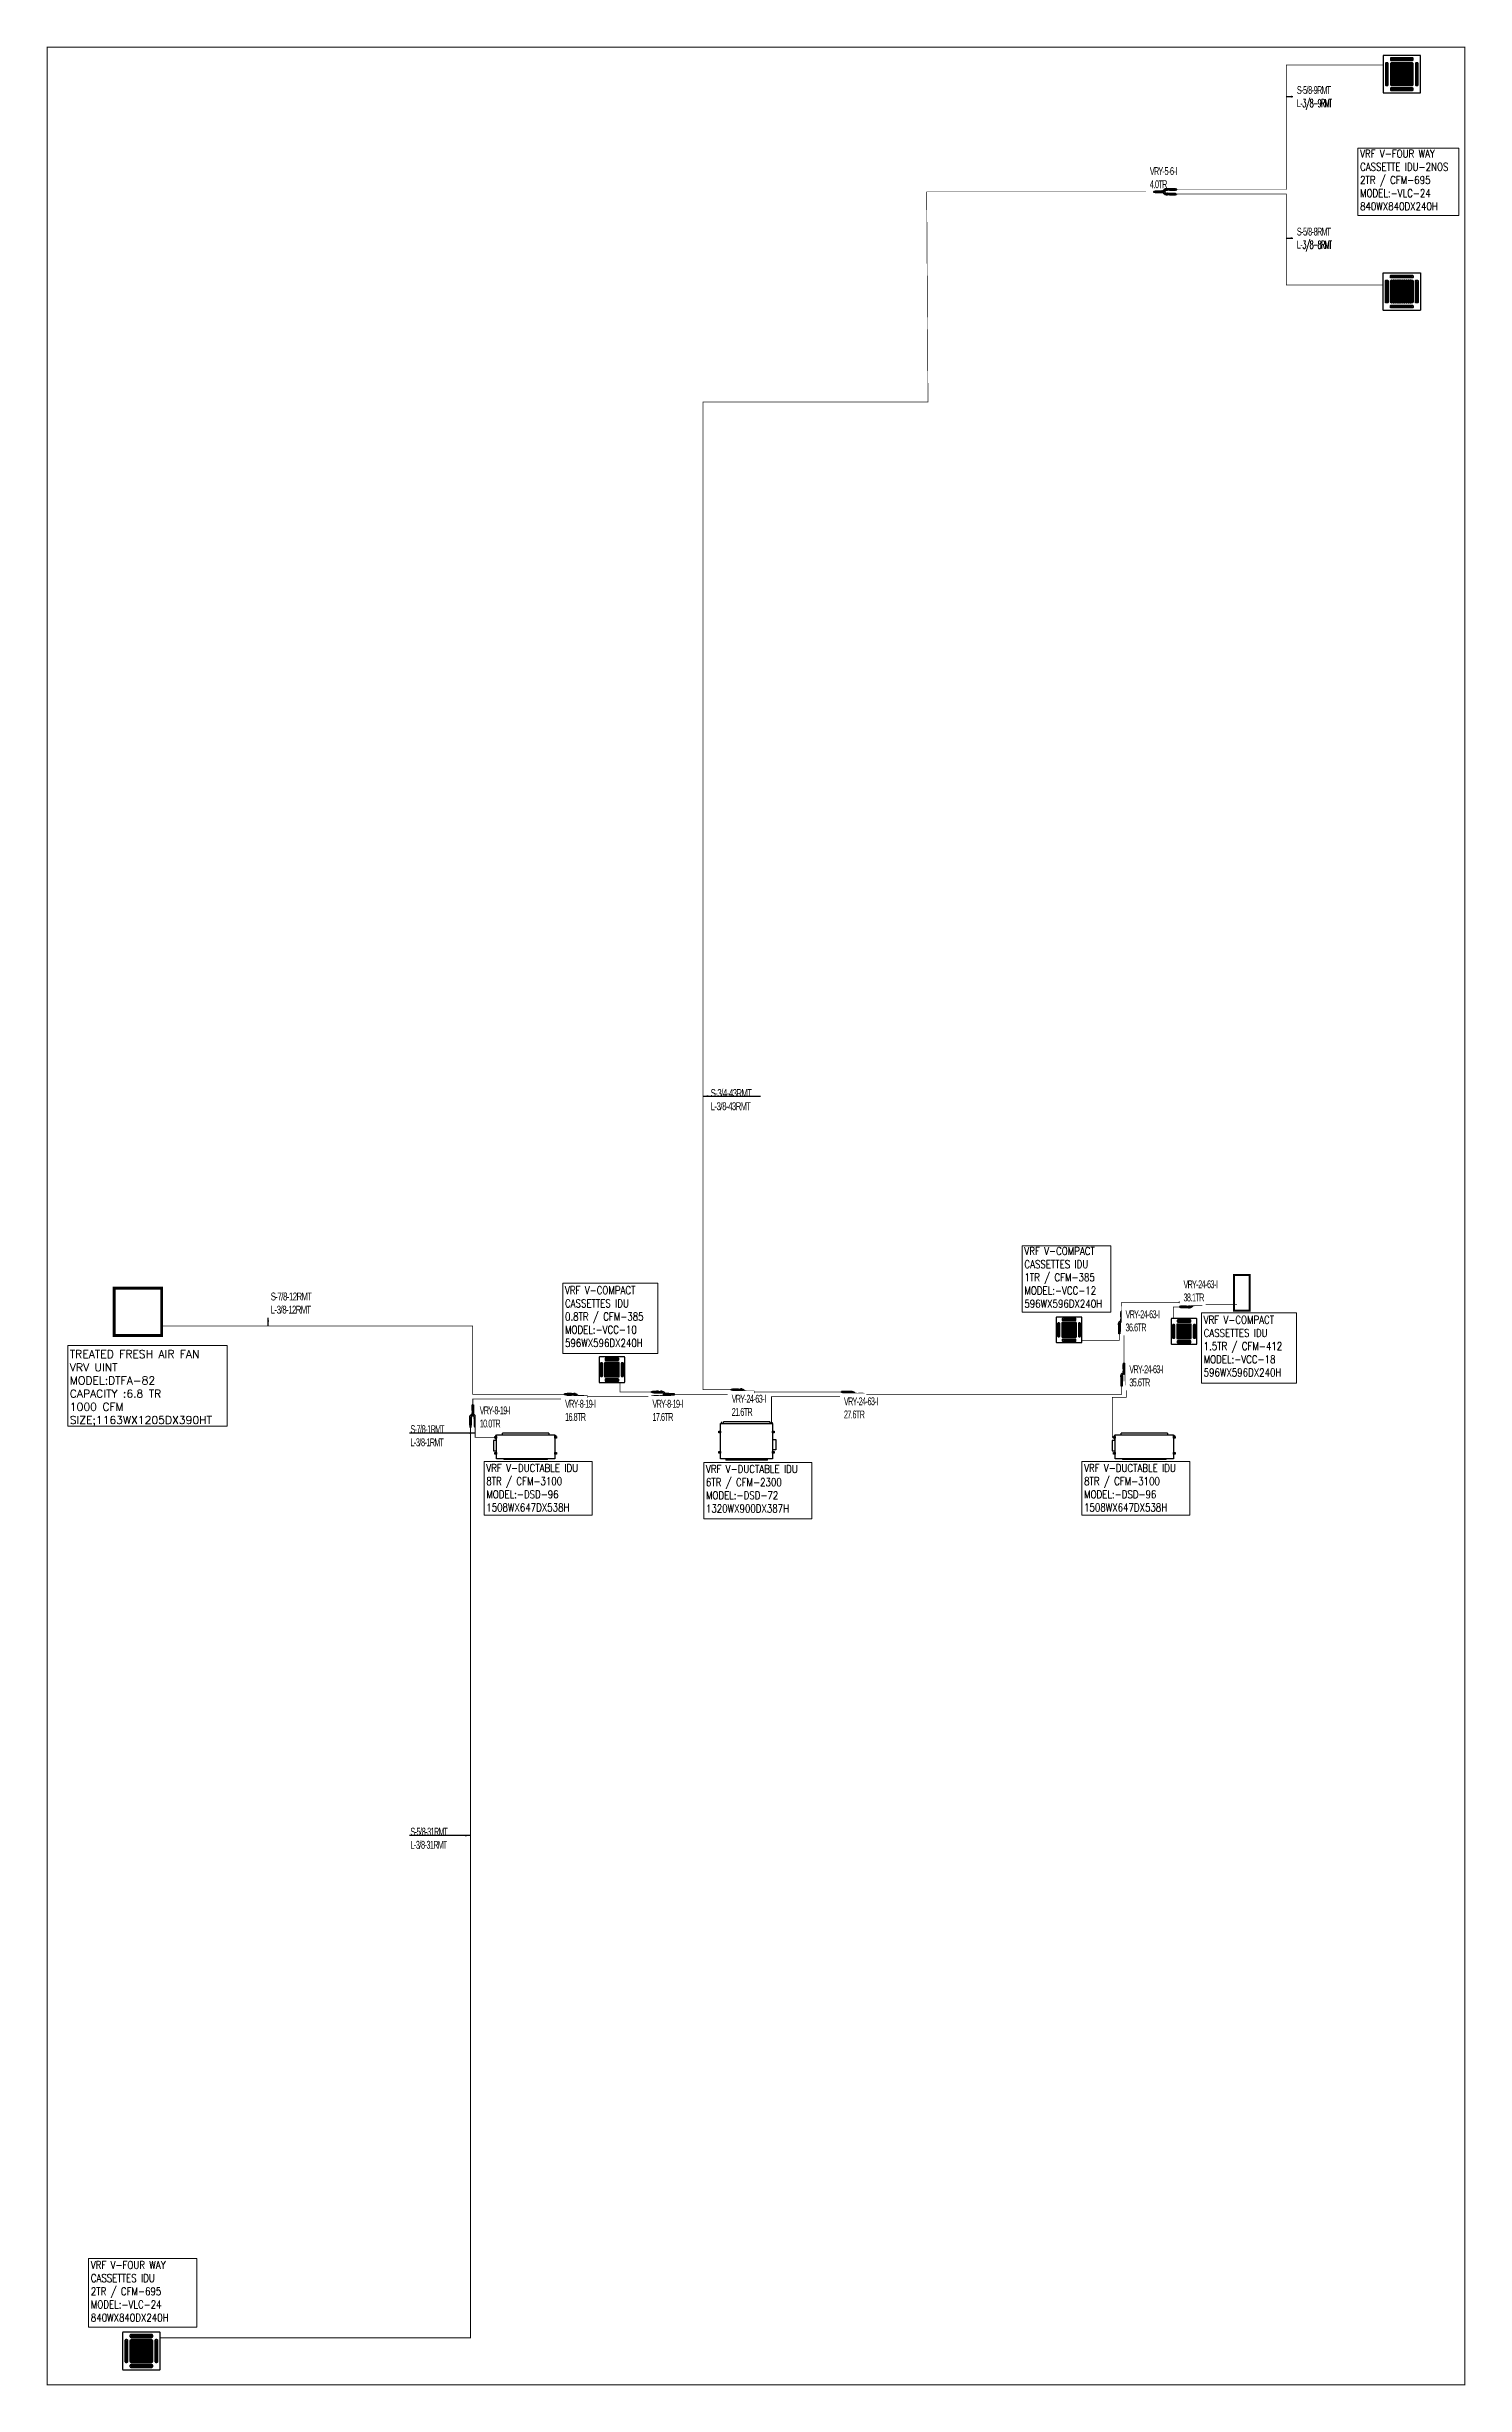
# Model space of a CAD drawing. Header units: millimetres. Extents: x -81374 to 485233, y -39075 to 157313.
# Drawn here: x -81374 to -45462, y -37165 to 22040 of the extents above; entities that cross this region are included whole.
import ezdxf

# ---------------------------------------------------------------- set-up
doc = ezdxf.new("R2010")
doc.units = ezdxf.units.MM
doc.linetypes.add('CENTERX2', pattern=[4, 2.5, -0.5, 0.5, -0.5])
for name, color, linetype in [('AC-RA-DIFFUSER', 6, 'Continuous'), ('M HVAC DRAIN PIPE', 8, 'Continuous'), ('M-HVAC ELLIPTICAL DUCT', 6, 'Continuous'), ('M-HVAC VRV PIPE', 152, 'Continuous'), ('M-HVAC-TEXT', 7, 'Continuous'), ('PCE-HVACTEXT', 7, 'Continuous')]:
    doc.layers.add(name, color=color, linetype=linetype)
for name, color, linetype, lineweight in [('M-HVAC-EQUIP TEXT', 230, 'Continuous', 0), ('P-PIPE-IDEN', 7, 'Continuous', 9), ('VRF -COPPER PIPE', 4, 'Continuous', 9), ('vrv text', 90, 'Continuous', 30)]:
    doc.layers.add(name, color=color, linetype=linetype, lineweight=lineweight)
doc.styles.add('Arial_2', font='arial.ttf', dxfattribs={"height": 75})
doc.styles.add('HVAC TEXT', font='Romans.shx', dxfattribs={"width": 0.8, "height": 100})
doc.styles.add('R', font='romans.shx')
doc.styles.add('romans', font='stylu.ttf', dxfattribs={"height": 125})
doc.styles.add('rs', font='romans.shx', dxfattribs={"width": 0.75})
doc.dimstyles.new('GLAZ ALU', dxfattribs={"dimscale": 100, "dimtxt": 2, "dimasz": 1.4, "dimexe": 0.8, "dimexo": 0.8, "dimgap": 0.75, "dimtad": 1, "dimdec": 0, "dimzin": 0, "dimdsep": 46, "dimtxsty": 'rs', "dimcen": 0.09, "dimclrd": 8, "dimclre": 8, "dimclrt": 2, "dimadec": 0, "dimazin": 0, "dimtfac": 1, "dimtdec": 0, "dimtmove": 0, "dimatfit": 3, "dimfxl": 1, "dimtolj": 1, "dimtzin": 0, "dimarcsym": 0})

msp = doc.modelspace()

# ---------------------------------------------------------------- texts
at = {"layer": 'M-HVAC-EQUIP TEXT', "color": 0, "char_height": 200, "attachment_point": 1, "style": 'HVAC TEXT'}
for s, insert, width in [('{\\H0.99999x;VRF V-FOUR WAY CASSETTE IDU-2NOS\\P2TR / CFM-695\\PMODEL:-VLC-24\\P840WX840DX240H}', (-48124.4, 19433.7), 2895.335), ('{\\H0.99999x;VRF V-COMPACT CASSETTES IDU\\P1TR / CFM-385\\PMODEL:-VCC-12\\P596WX596DX240H}', (-56623.1, -8350), 2764.508), ('{\\H0.99999x;VRF V-COMPACT CASSETTES IDU\\P0.8TR / CFM-385\\PMODEL:-VCC-10\\P596WX596DX240H}', (-68253.5, -9342.3), 2764.508), ('{\\H0.99999x;VRF V-COMPACT CASSETTES IDU\\P1.5TR / CFM-412\\PMODEL:-VCC-18\\P596WX596DX240H}', (-52084.6, -10090.7, 0), 2764.508), ('{\\H0.99999x;VRF V-DUCTABLE IDU\\P8TR / CFM-3100\\PMODEL:-DSD-96\\P1508WX647DX538H}', (-70246, -13842.9), 2764.508), ('{\\H0.99999x;VRF V-DUCTABLE IDU\\P6TR / CFM-2300\\PMODEL:-DSD-72\\P1320WX900DX387H', (-64685.1, -13869.4), 2764.508), ('{\\H0.99999x;VRF V-DUCTABLE IDU\\P8TR / CFM-3100\\PMODEL:-DSD-96\\P1508WX647DX538H}', (-55112.1, -13842.4), 2764.508), ('{\\H0.99999x;VRF V-FOUR WAY CASSETTES IDU \\P2TR / CFM-695\\PMODEL:-VLC-24\\P840WX840DX240H}', (-80257.8, -34020.8, 0), 2764.508)]:
    msp.add_mtext(s, dxfattribs=dict(at, insert=insert, width=width))
at = {"layer": 'M-HVAC-TEXT', "color": 7, "insert": (-78797.5, -10959.6), "char_height": 200, "width": 3985.693, "attachment_point": 2, "style": 'R'}
msp.add_mtext('\\pxql;TREATED FRESH AIR FAN VRV UINT\\PMODEL:DTFA-82\\PCAPACITY :6.8 TR\\P1000 CFM\\PSIZE;1163WX1205DX390HT', dxfattribs=at)

# ---------------------------------------------------------------- blocks, each defined once
blk = doc.blocks.new('A$Cd48aa87a')
at = {"color": 190}
for p, q in [((-664, 683), (-692, 683)), ((-692, -373), (-692, 683)), ((236, 741), (278, 741)), ((278, -432), (278, 741)), ((-692, -373), (-664, -373)), ((278, -432), (236, -432))]:
    blk.add_line(p, q, dxfattribs=at)
at = {"color": 6, "linetype": 'CENTERX2', "lineweight": 5}
for p, q in [((-489, 832), (-504, 832)), ((-496, 824), (-496, 839)), ((30, 832), (15, 832)), ((22, 824), (22, 839)), ((-489, -523), (-504, -523)), ((-496, -530), (-496, -516)), ((30, -523), (15, -523)), ((22, -530), (22, -516))]:
    blk.add_line(p, q, dxfattribs=at)
at = {"color": 3}
for p, q in [((-429, -584), (-429, -506)), ((-173, -584), (-429, -584)), ((-173, -506), (-173, -584))]:
    blk.add_line(p, q, dxfattribs=at)
at = {"color": 190}
blk.add_lwpolyline([(-664, -506), (-664, 814), (236, 814), (236, -506)], close=True, dxfattribs=at)
at = {"color": 4}
for points in [[(-517, 814), (-517, 856), (-475, 856), (-475, 814)], [(1, 814), (1, 856), (43, 856), (43, 814)], [(-517, -548), (-517, -506), (-475, -506), (-475, -548)], [(1, -548), (1, -506), (43, -506), (43, -548)]]:
    blk.add_lwpolyline(points, close=True, dxfattribs=at)
at = {"color": 2}
blk.add_lwpolyline([(236, 800), (236, 780), (262, 780), (262, 800)], close=True, dxfattribs=at)
at = {"color": 6}
blk.add_lwpolyline([(257, -485), (257, -468), (236, -468), (236, -485)], close=True, dxfattribs=at)
at = {"color": 5}
blk.add_lwpolyline([(252, -481), (252, -471), (236, -471), (236, -481)], close=True, dxfattribs=at)
at = {"color": 2}
blk.add_lwpolyline([(257, -472), (262, -472), (262, -492), (236, -492), (236, -472)], dxfattribs=at)
at = {"color": 4}
for centre in [(-496, 832), (22, 832), (-496, -523), (22, -523)]:
    blk.add_circle(centre, 5.24, dxfattribs=at)
blk = doc.blocks.new('DCC - All Capacities')
at = {"color": 3}
for p, q in [((-279, -144), (-279, 144)), ((-274, -144), (-274, 144)), ((-268, -145), (-268, 145)), ((-264, -148), (-264, 148)), ((-258, -151), (-258, 151)), ((-254, -157), (-254, 157)), ((-248, 173), (-248, -174)), ((-248, -144), (-248, 144)), ((173, 248), (-174, 248)), ((-157, 253), (157, 253)), ((-151, 258), (151, 258)), ((-148, 263), (148, 263)), ((-145, 268), (145, 268)), ((-144, 273), (144, 273)), ((-144, 278), (144, 278)), ((-144, 248), (144, 248)), ((248, -174), (248, 173)), ((253, 157), (253, -157)), ((258, 151), (258, -151)), ((263, 148), (263, -148)), ((268, 145), (268, -145)), ((273, 144), (273, -144)), ((278, 144), (278, -144)), ((-248, -174), (-279, -174)), ((-174, -248), (173, -248)), ((157, -254), (-157, -254)), ((151, -258), (-151, -258)), ((148, -264), (-148, -264)), ((145, -268), (-145, -268)), ((144, -248), (-144, -248)), ((144, -274), (-144, -274)), ((144, -279), (-144, -279))]:
    blk.add_line(p, q, dxfattribs=at)
at = {"color": 6}
for points in [[(-314, -324), (313, -324, 0.414214), (323, -314), (323, 313, 0.414214), (313, 323), (-314, 323, 0.414214), (-324, 313), (-324, -314, 0.414214)], [(-274, -174), (-254, -174, 0.414214), (-234, -154), (-234, 154, 0.414214), (-254, 173), (-274, 173, 0.414214), (-294, 154), (-294, -154, 0.414214)], [(-174, -184), (173, -184, 0.414214), (183, -174), (183, 173, 0.414214), (173, 183), (-174, 183, 0.414214), (-184, 173), (-184, -174, 0.414214)], [(-174, 273), (-174, 253, 0.414214), (-154, 234), (154, 234, 0.414214), (173, 253), (173, 273, 0.414214), (154, 293), (-154, 293, 0.414214)], [(273, 173), (253, 173, 0.414214), (234, 154), (234, -154, 0.414214), (253, -174), (273, -174, 0.414214), (293, -154), (293, 154, 0.414214)], [(173, -274), (173, -254, 0.414214), (154, -234), (-154, -234, 0.414214), (-174, -254), (-174, -274, 0.414214), (-154, -294), (154, -294, 0.414214)]]:
    blk.add_lwpolyline(points, format="xyb", close=True, dxfattribs=at)
for points in [[(-170, -184), (-174, -184), (-174, 183), (-170, 183)], [(-160, -184), (-163, -184), (-163, 183), (-160, 183)], [(-150, -184), (-154, -184), (-154, 183), (-150, 183)], [(-140, -184), (-144, -184), (-144, 183), (-140, 183)], [(-130, -184), (-133, -184), (-133, 183), (-130, 183)], [(-120, -184), (-123, -184), (-123, 183), (-120, 183)], [(-110, -184), (-113, -184), (-113, 183), (-110, 183)], [(-100, -184), (-103, -184), (-103, 183), (-100, 183)], [(-90, -184), (-93, -184), (-93, 183), (-90, 183)], [(-80, -184), (-83, -184), (-83, 183), (-80, 183)], [(-70, -184), (-73, -184), (-73, 183), (-70, 183)], [(-60, -184), (-63, -184), (-63, 183), (-60, 183)], [(-50, -184), (-53, -184), (-53, 183), (-50, 183)], [(-40, -184), (-43, -184), (-43, 183), (-40, 183)], [(-30, -184), (-33, -184), (-33, 183), (-30, 183)], [(-20, -184), (-23, -184), (-23, 183), (-20, 183)], [(-10, -184), (-13, -184), (-13, 183), (-10, 183)], [(0, -184), (-3, -184), (-3, 183), (0, 183)], [(10, -184), (7, -184), (7, 183), (10, 183)], [(20, -184), (17, -184), (17, 183), (20, 183)], [(30, -184), (27, -184), (27, 183), (30, 183)], [(40, -184), (36, -184), (36, 183), (40, 183)], [(50, -184), (46, -184), (46, 183), (50, 183)], [(60, -184), (56, -184), (56, 183), (60, 183)], [(70, -184), (66, -184), (66, 183), (70, 183)], [(80, -184), (76, -184), (76, 183), (80, 183)], [(90, -184), (86, -184), (86, 183), (90, 183)], [(100, -184), (96, -184), (96, 183), (100, 183)], [(110, -184), (106, -184), (106, 183), (110, 183)], [(120, -184), (116, -184), (116, 183), (120, 183)], [(130, -184), (126, -184), (126, 183), (130, 183)], [(140, -184), (136, -184), (136, 183), (140, 183)], [(150, -184), (146, -184), (146, 183), (150, 183)], [(160, -184), (156, -184), (156, 183), (160, 183)], [(170, -184), (166, -184), (166, 183), (170, 183)]]:
    blk.add_lwpolyline(points, close=True, dxfattribs=at)
at = {"color": 3}
for centre, start, end in [((-279, 173), 270, 0), ((-174, 278), 270, 0), ((173, 278), 180, 270), ((278, 173), 180, 270), ((-279, -174), 0, 90), ((-174, -279), 0, 90), ((173, -279), 90, 180), ((278, -174), 90, 180)]:
    blk.add_arc(centre, 30, start, end, dxfattribs=at)
blk = doc.blocks.new('DLC - All Capacities')
at = {"color": 62}
for p, q in [((-390, 257), (-390, -258)), ((-385, 257), (-385, -258)), ((-380, 259), (-380, -259)), ((-375, 262), (-375, -262)), ((-370, 265), (-370, -265)), ((-365, 271), (-365, -271)), ((-360, 287), (-360, -287)), ((287, 360), (-287, 360)), ((271, 365), (-271, 365)), ((265, 370), (-265, 370)), ((262, 375), (-262, 375)), ((259, 380), (-259, 380)), ((257, 385), (-258, 385)), ((257, 390), (-258, 390)), ((360, -287), (360, 287)), ((365, -271), (365, 271)), ((370, -265), (370, 265)), ((375, -262), (375, 262)), ((380, -259), (380, 259)), ((385, -258), (385, 258)), ((390, -258), (390, 257)), ((-287, -360), (287, -360)), ((-271, -365), (271, -365)), ((-265, -370), (265, -370)), ((-262, -375), (262, -375)), ((-259, -380), (259, -380)), ((-258, -385), (258, -385)), ((-258, -390), (257, -390))]:
    blk.add_line(p, q, dxfattribs=at)
at = {"color": 4}
for p, q in [((-278, -280), (-278, 280)), ((-274, -282), (-274, 282))]:
    blk.add_line(p, q, dxfattribs=at)
for points in [[(-465, -475), (465, -475, 0.414214), (475, -465), (475, 465, 0.414214), (465, 475), (-465, 475, 0.414214), (-475, 465), (-475, -465, 0.414214)], [(-395, -288), (-365, -288, 0.414214), (-345, -268), (-345, 267, 0.414214), (-365, 287), (-395, 287, 0.414214), (-415, 267), (-415, -268, 0.414214)], [(-258, -288), (257, -288, 0.414214), (287, -258), (287, 257, 0.414214), (257, 287), (-258, 287, 0.414214), (-288, 257), (-288, -258, 0.414214)], [(-288, 395), (-288, 365, 0.414214), (-268, 345), (267, 345, 0.414214), (287, 365), (287, 395, 0.414214), (267, 415), (-268, 415, 0.414214)], [(395, 287), (365, 287, 0.414214), (345, 267), (345, -268, 0.414214), (365, -288), (395, -288, 0.414214), (415, -268), (415, 267, 0.414214)], [(287, -395), (287, -365, 0.414214), (267, -345), (-268, -345, 0.414214), (-288, -365), (-288, -395, 0.414214), (-268, -415), (267, -415, 0.414214)]]:
    blk.add_lwpolyline(points, format="xyb", close=True, dxfattribs=at)
for points in [[(-278, -280), (-278, 280)], [(-274, 282), (-274, -282)], [(-268, -286), (-268, 286)], [(-264, 287), (-264, -287)], [(262, -287), (262, 287)], [(266, 286), (266, -286)], [(272, -283), (272, 283)], [(276, 282), (276, -282)]]:
    blk.add_lwpolyline(points, dxfattribs=at)
for points in [[(-258, 287), (-254, 287), (-254, -288), (-258, -288)], [(-248, 287), (-244, 287), (-244, -288), (-248, -288)], [(-238, 287), (-234, 287), (-234, -288), (-238, -288)], [(-228, 287), (-224, 287), (-224, -288), (-228, -288)], [(-218, 287), (-214, 287), (-214, -288), (-218, -288)], [(-208, 287), (-204, 287), (-204, -288), (-208, -288)], [(-198, 287), (-194, 287), (-194, -288), (-198, -288)], [(-188, 287), (-184, 287), (-184, -288), (-188, -288)], [(-178, 287), (-174, 287), (-174, -288), (-178, -288)], [(-168, 287), (-164, 287), (-164, -288), (-168, -288)], [(-158, 287), (-154, 287), (-154, -288), (-158, -288)], [(-148, 287), (-144, 287), (-144, -288), (-148, -288)], [(-138, 287), (-134, 287), (-134, -288), (-138, -288)], [(-128, 287), (-124, 287), (-124, -288), (-128, -288)], [(-118, 287), (-114, 287), (-114, -288), (-118, -288)], [(-108, 287), (-104, 287), (-104, -288), (-108, -288)], [(-98, 287), (-94, 287), (-94, -288), (-98, -288)], [(-88, 287), (-84, 287), (-84, -288), (-88, -288)], [(-78, 287), (-74, 287), (-74, -288), (-78, -288)], [(-68, 287), (-64, 287), (-64, -288), (-68, -288)], [(-58, 287), (-54, 287), (-54, -288), (-58, -288)], [(-48, 287), (-44, 287), (-44, -288), (-48, -288)], [(-38, 287), (-34, 287), (-34, -288), (-38, -288)], [(-28, 287), (-24, 287), (-24, -288), (-28, -288)], [(-18, 287), (-14, 287), (-14, -288), (-18, -288)], [(-8, 287), (-4, 287), (-4, -288), (-8, -288)], [(2, 287), (6, 287), (6, -288), (2, -288)], [(12, 287), (16, 287), (16, -288), (12, -288)], [(22, 287), (26, 287), (26, -288), (22, -288)], [(32, 287), (36, 287), (36, -288), (32, -288)], [(42, 287), (46, 287), (46, -288), (42, -288)], [(52, 287), (56, 287), (56, -288), (52, -288)], [(62, 287), (66, 287), (66, -288), (62, -288)], [(72, 287), (76, 287), (76, -288), (72, -288)], [(82, 287), (86, 287), (86, -288), (82, -288)], [(92, 287), (96, 287), (96, -288), (92, -288)], [(102, 287), (106, 287), (106, -288), (102, -288)], [(112, 287), (116, 287), (116, -288), (112, -288)], [(122, 287), (126, 287), (126, -288), (122, -288)], [(132, 287), (136, 287), (136, -288), (132, -288)], [(142, 287), (146, 287), (146, -288), (142, -288)], [(152, 287), (156, 287), (156, -288), (152, -288)], [(162, 287), (166, 287), (166, -288), (162, -288)], [(172, 287), (176, 287), (176, -288), (172, -288)], [(182, 287), (186, 287), (186, -288), (182, -288)], [(192, 287), (196, 287), (196, -288), (192, -288)], [(202, 287), (206, 287), (206, -288), (202, -288)], [(212, 287), (216, 287), (216, -288), (212, -288)], [(222, 287), (226, 287), (226, -288), (222, -288)], [(232, 287), (236, 287), (236, -288), (232, -288)], [(242, 287), (246, 287), (246, -288), (242, -288)], [(252, 287), (256, 287), (256, -288), (252, -288)]]:
    blk.add_lwpolyline(points, close=True, dxfattribs=at)
at = {"color": 62}
for centre, start, end in [((-390, 287), 269.98716, 358.78699), ((-288, 390), 271.21301, 0.01284), ((287, 390), 179.98716, 268.78699), ((390, 287), 181.21301, 270.01284), ((-390, -288), 1.21301, 90.01284), ((-288, -390), 359.98716, 88.78699), ((287, -390), 91.21301, 180.01284), ((390, -288), 89.98716, 178.78699)]:
    blk.add_arc(centre, 30, start, end, dxfattribs=at)
blk = doc.blocks.new('zw$4E06')
at = {"layer": 'vrv text'}
for points in [[(-121, 47), (-125, 47, 0.219765), (-200, 9), (-201, 7), (-203, 6), (-204, 4), (-205, 2, 0.042815), (-212, -11), (-213, -13), (-214, -15), (-215, -17), (-215, -19), (-216, -21), (-216, -21), (-217, -22), (-217, -22), (-217, -23), (-217, -24), (-218, -25), (-219, -26), (-219, -26), (-220, -26), (-220, -27), (-220, -27), (-221, -28), (-222, -28), (-222, -28), (-222, -29), (-223, -29), (-224, -29)], [(-121, 50), (-123, 50, 0.309599), (-218, -18), (-219, -19)], [(-121, 4), (-124, 4, 0.392074), (-178, -52), (-178, -53), (-178, -55, 0.393328), (-124, -110), (-121, -110)], [(-121, 1), (-123, 1), (-124, 0, 0.390764), (-175, -52), (-175, -55, 0.390298), (-124, -107), (-121, -107)], [(-231, -32), (-231, -32, 0.021844), (-210, -47), (-200, -53), (-205, -43)], [(-205, -64), (-200, -53), (-210, -60, 0.03043), (-231, -75), (-231, -75)], [(-121, -154), (-123, -154, -0.308139), (-215, -88), (-216, -86), (-216, -85), (-217, -85), (-217, -84), (-217, -84), (-217, -83), (-218, -83), (-218, -82), (-218, -82), (-219, -81), (-219, -81), (-220, -80), (-220, -80), (-220, -79), (-221, -79), (-222, -79), (-222, -78), (-222, -78, 0.112916), (-230, -75), (-231, -75), (-231, -75)], [(-121, -157), (-123, -157, -0.307918), (-218, -89), (-219, -87), (-219, -87), (-219, -86), (-220, -86), (-220, -85), (-220, -85), (-220, -84), (-221, -84), (-221, -83), (-221, -83), (-222, -83), (-222, -82), (-222, -82), (-223, -82), (-223, -81), (-223, -81), (-224, -81), (-224, -80), (-225, -80), (-225, -80), (-225, -80), (-226, -79), (-227, -79), (-227, -79), (-227, -79), (-228, -79), (-229, -79), (-229, -78), (-230, -78), (-231, -78), (-231, -78)]]:
    blk.add_lwpolyline(points, format="xyb", dxfattribs=at)
for points in [[(-206, 0), (-209, 2)], [(-202, 6), (-205, 8)], [(-198, 11), (-201, 13)], [(-194, 16), (-196, 18)], [(-189, 20), (-191, 23)], [(-184, 25), (-186, 27)], [(-179, 29), (-181, 31)], [(-173, 33), (-175, 35)], [(-167, 36), (-169, 38)], [(-161, 39), (-163, 41)], [(-154, 42), (-156, 44)], [(-147, 44), (-149, 46)], [(-139, 45), (-142, 48)], [(-131, 46), (-133, 49)], [(-131, -1), (-133, 2)], [(-122, 47), (-125, 50)], [(-122, 0), (-125, 3)], [(-76, 50), (-76, 53), (-104, 53), (-109, 50), (-121, 50)], [(-103, 50), (-108, 47), (-121, 47)], [(-121, 3), (-121, 47)], [(-121, 3), (-108, 3), (-103, 0), (-76, 0), (-76, -3), (-104, -3), (-109, 0), (-121, 0)], [(-113, 0), (-116, 3)], [(-112, 47), (-115, 50)], [(-108, 3), (-108, 47)], [(-105, 49), (-107, 51)], [(-100, -3), (-104, 1)], [(-103, 50), (-103, 40)], [(-76, 0), (-76, 50), (-103, 50), (-103, 0)], [(-103, 48), (-5, 48), (-3, 50), (0, 50)], [(-103, 2), (-103, 49)], [(-103, 1), (-103, 48)], [(-103, 47), (-103, 0)], [(0, 47), (-2, 47), (-4, 46), (-103, 46)], [(-4, 46), (-4, 4), (-103, 4)], [(-103, 45), (-103, 3)], [(0, 0), (-3, 0), (-5, 1), (-103, 1)], [(-96, 50), (-100, 53)], [(-91, -3), (-94, 0)], [(-87, 50), (-90, 53)], [(-81, -3), (-84, 0)], [(-78, 50), (-81, 53)], [(-76, 50), (-76, 40)], [(-26, 46), (-33, 46)], [(-26, 4), (-33, 4)], [(-4, 4), (-2, 3)], [(-2, 47), (-2, 3), (0, 3)], [(151, 48), (73, 48), (70, 50), (-1, 50)], [(70, 3), (-1, 3)], [(0, 47), (70, 47), (72, 46), (151, 46), (158, 42), (196, 42), (203, 38), (203, 13), (196, 8), (158, 8), (151, 4), (72, 4), (70, 3)], [(0, 0), (70, 0)], [(70, 47), (70, 3)], [(70, 0), (73, 1), (151, 1), (159, 6), (196, 6), (203, 10), (236, 10), (236, 40), (203, 40), (196, 44)], [(72, 46), (72, 4)], [(93, 46), (101, 46)], [(93, 4), (101, 4)], [(159, 44), (151, 48)], [(151, 46), (151, 4)], [(158, 42), (158, 8)], [(196, 44), (159, 44)], [(196, 42), (196, 8)], [(203, 38), (236, 38)], [(203, 13), (236, 13)], [(-500, -74), (-500, -32), (-507, -37), (-545, -37), (-545, -34)], [(-545, -34), (-508, -34)], [(-545, -37), (-545, -70)], [(-545, -70), (-507, -70), (-500, -74), (-421, -74)], [(-545, -73), (-545, -70)], [(-508, -73), (-545, -73)], [(-508, -34), (-501, -30)], [(-501, -77), (-508, -73)], [(-507, -37), (-507, -70)], [(-501, -30), (-422, -30)], [(-422, -77), (-501, -77)], [(-349, -31), (-419, -31), (-421, -32), (-500, -32)], [(-443, -32), (-450, -32)], [(-443, -74), (-450, -74)], [(-422, -30), (-419, -28)], [(-419, -78), (-422, -77)], [(-421, -32), (-421, -74), (-419, -76)], [(-419, -28), (-348, -28)], [(-419, -31), (-419, -76), (-349, -76)], [(-349, -78), (-419, -78)], [(-247, -30), (-344, -30), (-347, -28), (-349, -28)], [(-349, -31), (-347, -31), (-345, -32), (-247, -32)], [(-347, -31), (-347, -76), (-349, -76)], [(-349, -78), (-347, -78)], [(-345, -74), (-347, -76)], [(-347, -78), (-344, -77)], [(-345, -32), (-345, -74), (-247, -74)], [(-344, -77), (-247, -77)], [(-324, -32), (-316, -32)], [(-324, -74), (-316, -74)], [(-241, -28), (-246, -25), (-273, -25), (-273, -28), (-247, -28), (-242, -32)], [(-272, -28), (-273, -27)], [(-273, -28), (-273, -41)], [(-273, -78), (-273, -28)], [(-231, -75), (-242, -75), (-247, -78), (-273, -78), (-273, -81), (-246, -81), (-241, -78), (-231, -78)], [(-266, -81), (-269, -78)], [(-263, -28), (-266, -25)], [(-257, -81), (-260, -78)], [(-253, -28), (-256, -25)], [(-247, -81), (-251, -78)], [(-241, -32), (-247, -25)], [(-247, -28), (-247, -41)], [(-247, -78), (-247, -28)], [(-247, -76), (-247, -28), (-247, -76)], [(-247, -77), (-247, -30)], [(-247, -77), (-247, -30)], [(-241, -79), (-243, -76)], [(-242, -75), (-242, -32)], [(-242, -32), (-231, -32)], [(-241, -28), (-231, -28)], [(-232, -78), (-235, -75)], [(-231, -32), (-234, -28)], [(-231, -28), (-230, -28), (-229, -28), (-229, -28), (-228, -28), (-228, -28), (-227, -28), (-227, -28), (-227, -27), (-226, -27), (-225, -27), (-225, -27), (-225, -26), (-224, -26), (-224, -26), (-223, -25), (-223, -25), (-222, -25), (-222, -24), (-222, -24), (-221, -24), (-221, -23), (-221, -23), (-220, -22), (-220, -22), (-220, -22), (-220, -21), (-219, -21), (-219, -20), (-219, -20)], [(-229, -31), (-230, -32), (-231, -32)], [(-224, -30), (-226, -27)], [(-217, -83), (-223, -77)], [(-219, -25), (-221, -23)], [(-215, -19), (-218, -17)], [(-210, -100), (-217, -93)], [(-216, -21), (-216, -21)], [(-216, -86), (-216, -86)], [(-213, -13), (-215, -10)], [(-210, -6), (-212, -4)], [(-183, -136), (-204, -115)], [(-175, -50), (-178, -48)], [(-174, -60), (-178, -57)], [(-174, -42), (-176, -40)], [(-171, -73), (-176, -68)], [(-172, -35), (-174, -32)], [(-169, -28), (-171, -26)], [(-153, -100), (-168, -85)], [(-161, -149), (-168, -142)], [(-165, -22), (-167, -20)], [(-161, -17), (-163, -15)], [(-156, -13), (-158, -10)], [(-151, -8), (-153, -6)], [(-147, -154), (-151, -149)], [(-145, -5), (-147, -3)], [(-138, -2), (-141, 0)], [(-135, -156), (-139, -152)], [(-125, -110), (-128, -107)], [(-125, -157), (-128, -153)], [(-76, -107), (-76, -104), (-104, -104), (-109, -107), (-121, -107)], [(-121, -154), (-121, -110), (-108, -110), (-103, -107), (-76, -107)], [(-109, -157), (-104, -160), (-76, -160), (-76, -157), (-103, -157), (-108, -154), (-121, -154)], [(-121, -157), (-109, -157)], [(-115, -110), (-118, -107)], [(-115, -157), (-118, -154)], [(-107, -109), (-109, -107)], [(-103, -160), (-109, -154)], [(-108, -154), (-108, -110)], [(-103, -108), (-5, -108), (-3, -106), (0, -106)], [(-103, -107), (-103, -118)], [(-103, -157), (-103, -107)], [(-103, -155), (-103, -108)], [(0, -109), (-2, -109), (-5, -110), (-103, -110)], [(-5, -110), (-5, -152), (-103, -152)], [(-103, -157), (-103, -110)], [(-5, -155), (-103, -155)], [(-99, -107), (-102, -104)], [(-93, -160), (-96, -157)], [(-90, -107), (-93, -104)], [(-84, -160), (-87, -157)], [(-81, -107), (-84, -104)], [(-76, -158), (-78, -157)], [(-76, -107), (-76, -118)], [(-76, -157), (-76, -107)], [(-26, -110), (-34, -110)], [(-26, -152), (-34, -152)], [(-5, -152), (-2, -154), (0, -154)], [(-3, -156), (-5, -155)], [(0, -156), (-3, -156)], [(-2, -154), (-2, -109)], [(151, -108), (72, -108), (70, -106), (-1, -106)], [(69, -154), (-1, -154)], [(0, -109), (69, -109), (71, -110), (150, -110)], [(0, -156), (70, -156)], [(69, -109), (69, -154)], [(196, -148), (158, -148), (150, -152), (71, -152), (69, -154)], [(70, -156), (72, -155)], [(71, -110), (71, -152)], [(72, -155), (151, -155), (158, -151), (196, -151)], [(93, -110), (101, -110)], [(93, -152), (101, -152)], [(150, -110), (150, -152)], [(150, -110), (158, -115), (196, -115), (203, -119), (203, -144), (196, -148)], [(158, -112), (151, -108)], [(196, -112), (158, -112)], [(158, -115), (158, -148)], [(196, -112), (203, -116), (235, -116), (235, -147), (203, -147), (196, -151)], [(196, -115), (196, -148)], [(203, -119), (235, -119)], [(203, -144), (235, -144)]]:
    blk.add_lwpolyline(points, dxfattribs=at)
for points in [[(-224, -29), (-225, -31), (-227, -31), (-229, -31)], [(-205, -43), (-210, -36), (-212, -28), (-216, -21)], [(-216, -86), (-212, -78), (-209, -71), (-205, -64)]]:
    blk.add_open_spline(points, degree=3, dxfattribs=at)
blk = doc.blocks.new('DSD 96')
at = {"color": 6, "linetype": 'CENTERX2', "lineweight": 5}
for p, q in [((-691, 112), (-677, 112)), ((-684, 119), (-684, 105)), ((823, 112), (837, 112)), ((830, 119), (830, 105)), ((-691, -295), (-677, -295)), ((-684, -288), (-684, -302)), ((823, -295), (837, -295)), ((830, -288), (830, -302))]:
    blk.add_line(p, q, dxfattribs=at)
at = {"color": 190}
for p, q in [((-511, 218), (-511, 178)), ((-511, 218), (657, 218)), ((657, 178), (657, 218)), ((-480, -453), (-480, -437)), ((-480, -453), (626, -453)), ((626, -437), (626, -453))]:
    blk.add_line(p, q, dxfattribs=at)
at = {"color": 3}
for p, q in [((813, 27), (888, 27)), ((888, 27), (888, -231)), ((888, -231), (813, -231))]:
    blk.add_line(p, q, dxfattribs=at)
at = {"color": 4}
for points in [[(-708, 92), (-668, 92), (-668, 132), (-708, 132)], [(813, 92), (854, 92), (854, 132), (813, 132)], [(-708, -315), (-668, -315), (-668, -275), (-708, -275)], [(813, -315), (854, -315), (854, -275), (813, -275)]]:
    blk.add_lwpolyline(points, close=True, dxfattribs=at)
at = {"color": 2}
for points in [[(-668, 141), (-668, 160), (-693, 160), (-693, 141)], [(813, 141), (813, 160), (838, 160), (838, 141)]]:
    blk.add_lwpolyline(points, close=True, dxfattribs=at)
at = {"color": 190}
blk.add_lwpolyline([(-668, -437), (813, -437), (813, 178), (-668, 178)], close=True, dxfattribs=at)
at = {"color": 6}
blk.add_lwpolyline([(834, 85), (834, 69), (813, 69), (813, 85)], close=True, dxfattribs=at)
at = {"color": 5}
blk.add_lwpolyline([(828, 82), (828, 72), (813, 72), (813, 82)], close=True, dxfattribs=at)
at = {"color": 4}
for centre in [(-684, 112), (830, 112), (-684, -295), (830, -295)]:
    blk.add_circle(centre, 5, dxfattribs=at)

# ---------------------------------------------------------------- linework, layer by layer
at = {"layer": 'M HVAC DRAIN PIPE', "color": 30, "linetype": 'Continuous', "const_width": 50}
msp.add_lwpolyline([(-51318.8, -9058.9), (-51318.8, -9958.9), (-50918.8, -9958.9), (-50918.8, -9058.9)], close=True, dxfattribs=at)
at = {"layer": 'M-HVAC ELLIPTICAL DUCT', "linetype": 'Continuous', "const_width": 75}
msp.add_lwpolyline([(-79664.9, -9389), (-79664.9, -10589), (-78464.9, -10589), (-78464.9, -9389)], close=True, dxfattribs=at)
at = {"layer": 'M-HVAC VRV PIPE', "color": 6, "linetype": 'Continuous', "elevation": 0}
msp.add_lwpolyline([(-64044.1, -11961.6, 15, 15, 0), (-64762.6, -11961.6, 15, 15, 0), (-64759.3, 13048.3, 15, 15, 0), (-59063.7, 13048.3, 15, 15, 0), (-59063.7, 13048.3, 15, 15, 0), (-59096.7, 18367.2, 15, 15, 0), (-53349, 18367.2, 0, 0, 0)], format="xyseb", dxfattribs=at)
at = {"layer": 'M-HVAC VRV PIPE', "color": 6, "linetype": 'Continuous'}
for points in [[(-52699.3, -9747.5, 15, 15, 0), (-54159.6, -9747.5, 15, 15, 0), (-54159.6, -9969, 15, 15, 0)], [(-68262.9, -12078.4, 20, 20, 0), (-70589, -12078.4, 20, 20, 0), (-70589, -10346, 20, 20, 0), (-78464.9, -10346, 20, 20, 0)], [(-54325.5, -13165.2, 15, 15, 0), (-54398.6, -13165.2, 15, 15, 0), (-54398.6, -12154.6, 15, 15, 0), (-54042.8, -12154.6, 15, 15, 0), (-54042.8, -11869, 15, 15, 0)]]:
    msp.add_lwpolyline(points, format="xyseb", dxfattribs=at)
for points, const_width in [([(-52699.7, -9864), (-52854.2, -9864), (-52854.2, -10160.3)], 15), ([(-51241.4, -9805.6), (-52117.8, -9805.6)], 15), ([(-55167.3, -10712.8), (-54217.7, -10712.8), (-54217.7, -10550.4)], 20), ([(-54101.2, -10550.8), (-54101.2, -11287.2)], 20), ([(-66063.6, -12020), (-66860.9, -12020), (-66860.9, -11776.6)], 20), ([(-68263.4, -12194.9), (-70587.7, -12194.9), (-70587.7, -12340.1)], 20), ([(-66064, -12136.5), (-67681.5, -12136.5)], 20), ([(-64044.6, -12078.1), (-65482.2, -12078.1)], 20), ([(-61254.9, -12019.7), (-63462.7, -12019.7)], 20), ([(-63026.3, -12814.2), (-63026.3, -12136.2), (-61254.5, -12136.2)], 20), ([(-54159.3, -11868.6), (-54159.3, -12078.1), (-60673.1, -12078.1)], 20), ([(-69991.6, -13165.2), (-70529.3, -13165.2), (-70529.3, -12922)], 20)]:
    msp.add_lwpolyline(points, dxfattribs=dict(at, const_width=const_width))
at = {"layer": 'M-HVAC VRV PIPE', "color": 6, "linetype": 'Continuous', "const_width": 20, "elevation": 0}
msp.add_lwpolyline([(-78504, -35964.1), (-70645.8, -35964.1), (-70645.8, -12921.5)], dxfattribs=at)
at = {"layer": 'M-HVAC-EQUIP TEXT', "color": 0}
msp.add_lwpolyline([(-48185.2, 19476.2), (-45624.3, 19476.4), (-45624.3, 17765.8), (-48185.2, 17765.6)], close=True, dxfattribs=at)
at = {"layer": 'VRF -COPPER PIPE', "color": 0}
for points in [[(-68310.4, -9263.7), (-65903.6, -9263.7), (-65903.6, -11043.5), (-68310.4, -11043.5)], [(-70302.9, -13779.5), (-67566.3, -13779.5), (-67566.3, -15137.7), (-70302.9, -15137.7)], [(-64742, -13806.1), (-62005.3, -13806.1), (-62005.3, -15228.4), (-64742, -15228.4)], [(-55169, -13779), (-52432.4, -13779), (-52432.4, -15137.2), (-55169, -15137.2)]]:
    msp.add_lwpolyline(points, close=True, dxfattribs=at)
at = {"layer": 'VRF -COPPER PIPE', "color": 0, "elevation": 0}
for points in [[(-52141.5, -10012.1), (-49734.7, -10012.1), (-49734.7, -11791.8), (-52141.5, -11791.8)], [(-80841.4, -10840.5), (-76810, -10840.5), (-76810, -12881.8), (-80841.4, -12881.8)], [(-80314.7, -33957.5), (-77578, -33957.5), (-77578, -35694.6), (-80314.7, -35694.6)]]:
    msp.add_lwpolyline(points, close=True, dxfattribs=at)

# ---------------------------------------------------------------- block references
at = {"layer": 'AC-RA-DIFFUSER'}
for name, p, rotation in [('DLC - All Capacities', (-47067.9, 21346.4), 360), ('A$Cd48aa87a', (-63502.8, -13050.2), 89.99999999999999)]:
    msp.add_blockref(name, p, dxfattribs=dict(at, rotation=rotation))
at = {"layer": 'AC-RA-DIFFUSER', "xscale": -1}
for name, p, rotation in [('DLC - All Capacities', (-47067.9, 15841.6), 180), ('DSD 96', (-69178.1, -13277.7), 359.9999999999903)]:
    msp.add_blockref(name, p, dxfattribs=dict(at, rotation=rotation))
at = {"layer": 'AC-RA-DIFFUSER'}
for name, p in [('DCC - All Capacities', (-55490.8, -10443.9)), ('DCC - All Capacities', (-52580.5, -10483.8)), ('DCC - All Capacities', (-67065.5, -11453.1)), ('DLC - All Capacities', (-78979, -36298.6))]:
    msp.add_blockref(name, p, dxfattribs=at)
at = {"layer": 'AC-RA-DIFFUSER', "xscale": -1}
msp.add_blockref('DSD 96', (-53512, -13277.7), dxfattribs=at)
at = {"layer": 'vrv text', "xscale": 0.7447286262668819, "yscale": 0.7447286262668819, "zscale": 0.7447286262668819}
for p, rotation in [((-54119.9, -10375.2), 270), ((-52524, -9845.3), 180), ((-54061.5, -11693.4), 270), ((-70548, -12746.3), 270), ((-68087.7, -12176.2), 180), ((-65888.4, -12117.8), 180), ((-63868.9, -12059.4), 180)]:
    msp.add_blockref('zw$4E06', p, dxfattribs=dict(at, rotation=rotation))
at = {"layer": 'vrv text', "xscale": -0.7447286262668819, "yscale": 0.7447286262668819, "zscale": 0.7447286262668819}
msp.add_blockref('zw$4E06', (-61079.3, -12038.4), dxfattribs=at)

msp.set_redraw_order([(e.dxf.handle, doc.entitydb.next_handle()) for e in msp.query("TEXT MTEXT ATTDEF DIMENSION ARC_DIMENSION")])  # texts and dimensions are drawn at this point

# ---------------------------------------------------------------- leaders
at = {"layer": 'PCE-HVACTEXT', "ltscale": 0.25}
for points in [[(-49991.6, 20776.9), (-48830, 20776.9)], [(-49991.6, 17192.9), (-48830, 17192.9)], [(-75769.7, -10346), (-75769.7, -9678.5), (-74450.9, -9678.5)]]:
    msp.add_leader(points, dimstyle='GLAZ ALU', override={"dimtad": 0, "dimclrd": 7, "dimclrt": 256, "dimfxl": 100, "dimfxlon": 1, "dimtfill": 1, "dimarcsym": 1}, dxfattribs=at)

# ---------------------------------------------------------------- next in the draw order: texts
at = {"layer": 'M-HVAC-TEXT', "char_height": 200, "attachment_point": 7, "style": 'romans', "bg_fill": 2}
for s, insert, width in [('\\pxql;{\\W0.75;\\T0.75;\\C6;S-3/4-43RMT\\PL-3/8-43RMT}', (-64568, -4886.2), 1254.3), ('\\pxql;{\\W0.75;\\T0.75;\\C6;S-7/8-12RMT\\PL-3/8-12RMT}', (-75705.2, -10037), 1254.3), ('\\pxql;{\\W0.6;\\T0.75;\\C6;S-7/8-1RMT\\P\\pt1;L-3/8-1RMT}', (-72167.3, -13395.5), 1052.341), ('\\pxql;{\\W0.6;\\T0.75;\\C6;S-5/8-31RMT\\P\\pt1;L-3/8-31RMT}', (-72167.3, -23585.7), 1052.341)]:
    msp.add_mtext(s, dxfattribs=dict(at, insert=insert, width=width))
at = {"layer": 'P-PIPE-IDEN', "char_height": 200, "width": 463.749, "attachment_point": 1, "style": 'Arial_2', "bg_fill": 2}
for s, insert in [('{\\W0.6;\\T0.75;\\C1;VRY-5-6-I\\P4.0TR}', (-53446.9, 18992.6)), ('{\\W0.6;\\T0.75;\\C1;VRY-24-63-I\\P38.1TR}', (-52595.5, -9191.2)), ('{\\W0.6;\\T0.75;\\C1;VRY-24-63-I\\P36.6TR}', (-54062.4, -9950.8)), ('{\\W0.6;\\T0.75;\\C1;VRY-24-63-I\\P35.6TR}', (-53965.5, -11342.3)), ('{\\W0.6;\\T0.75;\\C1;VRY-8-19-I\\P10.0TR}', (-70412.4, -12383.6)), ('{\\W0.6;\\T0.75;\\C1;VRY-8-19-I\\P16.8TR}', (-68251.7, -12216.5)), ('{\\W0.6;\\T0.75;\\C1;VRY-8-19-I\\P17.6TR}', (-66039.8, -12216.5)), ('{\\W0.6;\\T0.75;\\C1;VRY-24-63-I\\P21.6TR}', (-64032.4, -12089.4)), ('{\\W0.6;\\T0.75;\\C1;VRY-24-63-I\\P27.6TR}', (-61191.8, -12153.8))]:
    msp.add_mtext(s, dxfattribs=dict(at, insert=insert))

# ---------------------------------------------------------------- next in the draw order: linework, layer by layer
at = {"layer": 'M-HVAC VRV PIPE', "color": 6, "linetype": 'Continuous', "const_width": 15}
msp.add_lwpolyline([(-47542.9, 21580.3), (-49991.6, 21580.3), (-49991.6, 18425.6), (-52767.1, 18425.6)], dxfattribs=at)
at = {"layer": 'M-HVAC VRV PIPE', "color": 6, "linetype": 'Continuous', "const_width": 15, "elevation": 0}
msp.add_lwpolyline([(-52767.6, 18309.1), (-49991.6, 18309.1), (-49991.6, 16009.2), (-47542.9, 16009.2)], dxfattribs=at)
at = {"layer": 'VRF -COPPER PIPE', "color": 0}
msp.add_lwpolyline([(-56678.7, -8320), (-54437.5, -8320), (-54437.5, -9999.9), (-56678.7, -9999.9)], close=True, dxfattribs=at)

# ---------------------------------------------------------------- next in the draw order: block references
at = {"layer": 'vrv text', "xscale": 0.7447286262668819, "yscale": 0.7447286262668819, "zscale": 0.7447286262668819, "rotation": 360}
msp.add_blockref('zw$4E06', (-52942.8, 18406.9), dxfattribs=at)

# ---------------------------------------------------------------- next in the draw order: leaders
at = {"layer": 'PCE-HVACTEXT', "ltscale": 0.25}
for points in [[(-64761.6, -4527.7), (-63303.6, -4527.7)], [(-70529.3, -13059.5), (-72187.3, -13057.7)], [(-70645.8, -23247.9), (-72187.3, -23247.9)]]:
    msp.add_leader(points, dimstyle='GLAZ ALU', override={"dimtad": 0, "dimclrd": 7, "dimclrt": 256, "dimfxl": 100, "dimfxlon": 1, "dimtfill": 1, "dimarcsym": 1}, dxfattribs=at)

# ---------------------------------------------------------------- next in the draw order: texts
at = {"layer": 'M-HVAC-TEXT', "char_height": 200, "width": 1334.442, "attachment_point": 7, "style": 'romans', "bg_fill": 2}
for s, insert in [('\\pxql;{\\W0.6;\\T0.75;\\C6;S-5/8-9RMT\\P\\pt1;L-\\Fromans.shx|c1;3/8-9RMT}', (-49724.3, 20444.7)), ('\\pxql;{\\W0.6;\\T0.75;\\C6;S-5/8-8RMT\\P\\pt1;L-\\Fromans.shx|c1;3/8-8RMT}', (-49724.3, 16860.7))]:
    msp.add_mtext(s, dxfattribs=dict(at, insert=insert))

# ---------------------------------------------------------------- next in the draw order: linework, layer by layer
at = {"layer": 'M-HVAC VRV PIPE', "color": 6, "linetype": 'Continuous', "const_width": 20}
msp.add_lwpolyline([(-45472.1, 22029.9), (-81363.8, 22029.9), (-81363.8, -37155.4), (-45472.1, -37155.4)], close=True, dxfattribs=at)

doc.saveas('drawing.dxf')
